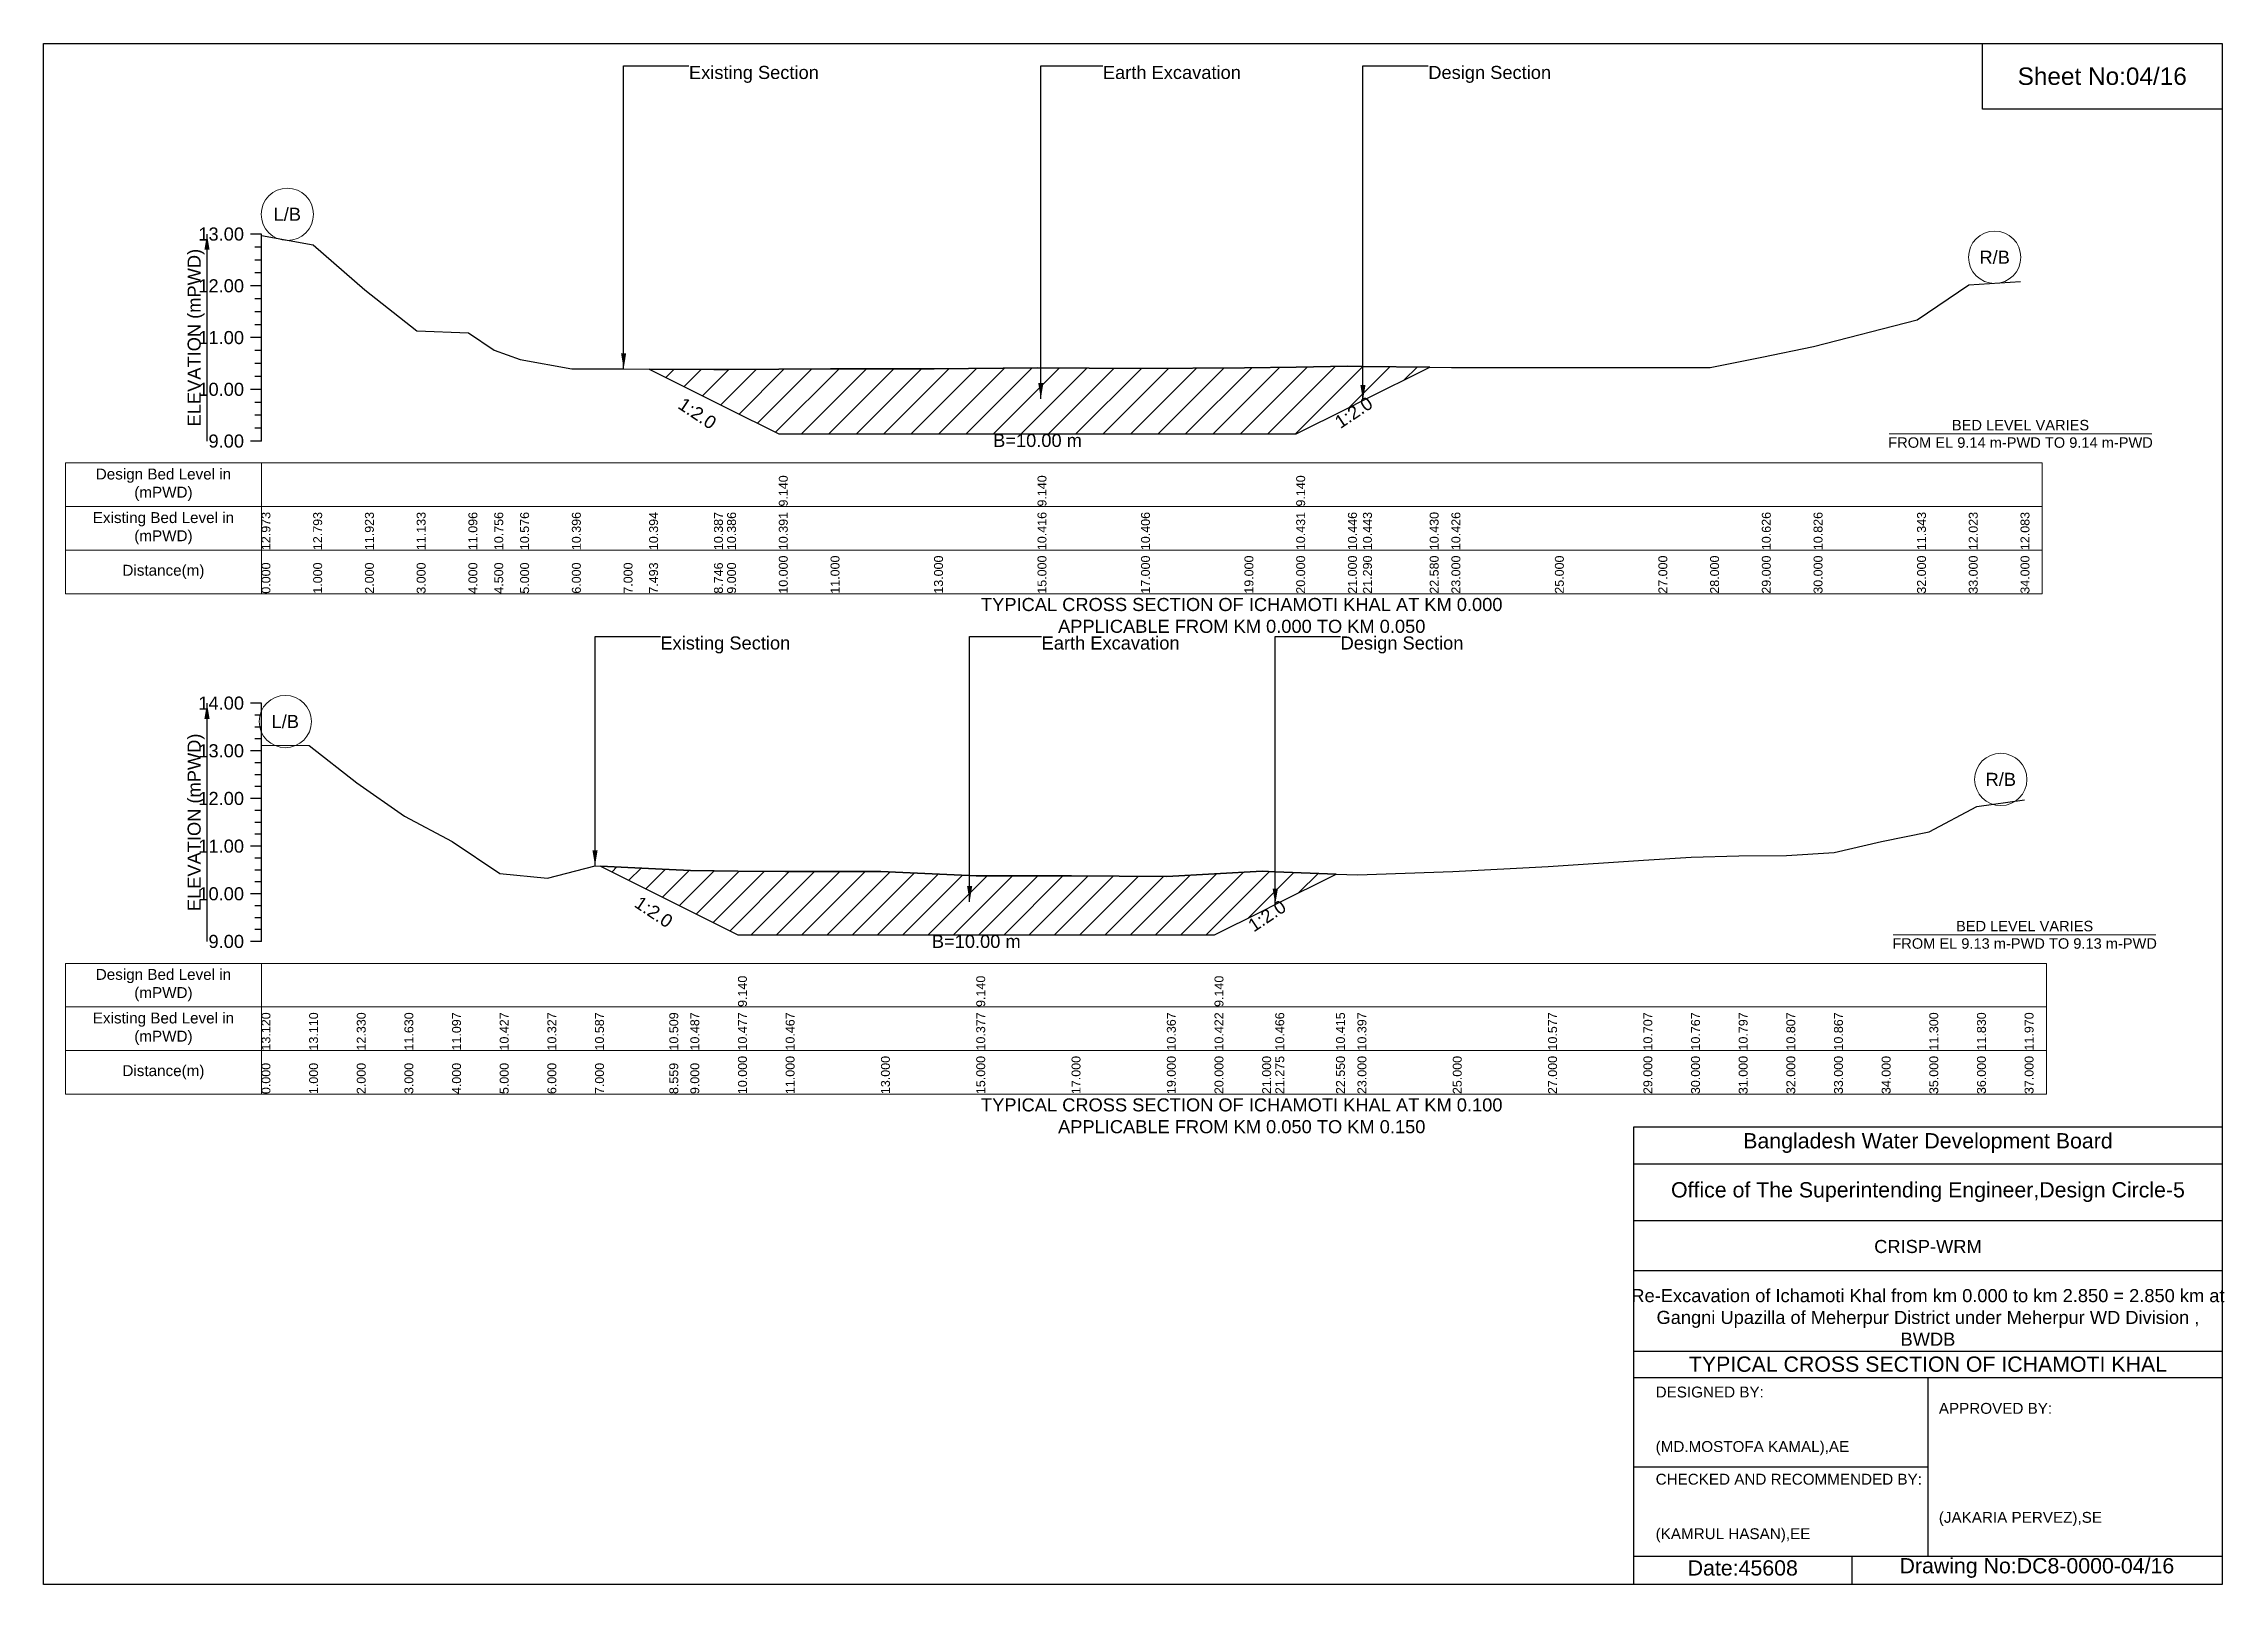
# Model space of a CAD drawing. Header units: inches. Extents: x 91000 to 258009, y -5656 to 391.
# Drawn here: x 130000 to 138009, y -5656 to 0 of the extents above; entities that cross this region are included whole.
import ezdxf

# ---------------------------------------------------------------- set-up
doc = ezdxf.new("R2010")
doc.units = ezdxf.units.IN
doc.header["$LTSCALE"] = 7
doc.header["$MEASUREMENT"] = 0
for name, color, linetype, lineweight in [('Cross section Data Border', 7, 'Continuous', 9), ('Cross Section Labels', 7, 'Continuous', 9), ('Existing_Bed_Level for Xsection', 7, 'Continuous', 25)]:
    doc.layers.add(name, color=color, linetype=linetype, lineweight=lineweight)
doc.styles.get("Standard").update_dxf_attribs({"font": 'arial.ttf'})
doc.dimstyles.get("Standard").update_dxf_attribs({"dimtxt": 0.18, "dimasz": 0.18, "dimexe": 0.18, "dimexo": 0.0625, "dimgap": 0.09, "dimtad": 0, "dimtih": 1, "dimtoh": 1, "dimdec": 4, "dimzin": 0, "dimdsep": 46, "dimtxsty": 'Standard', "dimcen": 0.09, "dimadec": 0, "dimazin": 0, "dimtfac": 1, "dimtdec": 4, "dimtofl": 0, "dimtmove": 0, "dimatfit": 3, "dimfxl": 1, "dimtolj": 1, "dimtzin": 0, "dimarcsym": 0})

msp = doc.modelspace()

# ---------------------------------------------------------------- texts
at = {"attachment_point": 5}
for s, insert, char_height in [('Sheet No:04/16', (137560, -120), 64), ('Bangladesh Water Development Board', (136920, -4036), 56), ('Office of The Superintending Engineer,Design Circle-5', (136920, -4216), 56)]:
    msp.add_mtext(s, dxfattribs=dict(at, insert=insert, char_height=char_height))
for s, insert, char_height, width, attachment_point in [('CRISP-WRM', (136920, -4416), 48, 2240, 5), ('Re-Excavation of Ichamoti Khal from km 0.000 to km 2.850 = 2.850 km at^JGangni Upazilla of Meherpur District under Meherpur WD Division ,^JBWDB', (136920, -4676), 48, 2160, 5), ('TYPICAL CROSS SECTION OF ICHAMOTI KHAL', (136920, -4848), 56, 2240, 5), ('DESIGNED BY:^J^J^J(MD.MOSTOFA KAMAL),AE', (135920, -5056), 40, 1120, 4), ('APPROVED BY:^J^J^J^J^J^J(JAKARIA PERVEZ),SE', (136960, -5216), 40, 1120, 4), ('CHECKED AND RECOMMENDED BY:^J^J^J(KAMRUL HASAN),EE', (135920, -5376), 40, 1120, 4), ('Date:45608', (136240, -5596), 56, 1120, 5), ('Drawing No:DC8-0000-04/16', (137320, -5596), 56, 1760, 5)]:
    msp.add_mtext(s, dxfattribs=dict(insert=insert, char_height=char_height, width=width, attachment_point=attachment_point))
at = {"layer": 'Cross section Data Border', "char_height": 40, "width": 640, "attachment_point": 5}
for s, insert in [('Design Bed Level in (mPWD)', (130440, -1619.3)), ('Existing Bed Level in (mPWD)', (130440, -1779.3)), ('Distance(m)', (130440, -1939.3)), ('Design Bed Level in (mPWD)', (130440, -3456.2)), ('Existing Bed Level in (mPWD)', (130440, -3616.2)), ('Distance(m)', (130440, -3776.2))]:
    msp.add_mtext(s, dxfattribs=dict(at, insert=insert))
at = {"layer": 'Cross Section Labels'}
for s, insert, char_height, attachment_point in [('Existing Section', (132370, -81.8), 48, 1), ('Earth Excavation', (133890, -81.8), 48, 1), ('Design Section', (135085.1, -81.8), 48, 1), ('L/B', (130895, -626.6), 48, 5), ('R/B', (137165, -784.3), 48, 5), ('B=10.00 m', (133650, -1432.7), 48, 2), ('BED LEVEL VARIES ^JFROM EL 9.14 m-PWD TO 9.14 m-PWD', (137260, -1432.7), 38.4, 5), ('TYPICAL CROSS SECTION OF ICHAMOTI KHAL AT KM 0.000^JAPPLICABLE FROM KM 0.000 TO KM 0.050', (134400, -2099.3), 48, 5), ('Existing Section', (132265, -2176.2), 48, 1), ('Earth Excavation', (133665, -2176.2), 48, 1), ('Design Section', (134763.1, -2176.2), 48, 1), ('L/B', (130887.5, -2488.6), 48, 5), ('R/B', (137187.5, -2701.2), 48, 5), ('B=10.00 m', (133425, -3271.7), 48, 2), ('BED LEVEL VARIES ^JFROM EL 9.13 m-PWD TO 9.13 m-PWD', (137275, -3271.7), 38.4, 5), ('TYPICAL CROSS SECTION OF ICHAMOTI KHAL AT KM 0.100^JAPPLICABLE FROM KM 0.050 TO KM 0.150', (134400, -3936.2), 48, 5)]:
    msp.add_mtext(s, dxfattribs=dict(at, insert=insert, char_height=char_height, attachment_point=attachment_point))
at = {"layer": 'Cross Section Labels', "char_height": 48, "attachment_point": 2}
for insert, rotation in [((132414.3, -1337.4), 326.30993), ((134797.6, -1333.9), 33.69007), ((132254.1, -3167.5), 326.30993), ((134479.4, -3182), 33.69007)]:
    msp.add_mtext('1:2.0', dxfattribs=dict(at, insert=insert, rotation=rotation))
at = {"layer": 'Existing_Bed_Level for Xsection', "char_height": 48, "attachment_point": 6}
for s, insert in [('13.00', (130736, -699.3)), ('12.00', (130736, -889.3)), ('11.00', (130736, -1079.3)), ('10.00', (130736, -1269.3)), ('9.00', (130736, -1459.3)), ('14.00', (130736, -2421.2)), ('13.00', (130736, -2596.2)), ('12.00', (130736, -2771.2)), ('11.00', (130736, -2946.2)), ('10.00', (130736, -3121.2)), ('9.00', (130736, -3296.2))]:
    msp.add_mtext(s, dxfattribs=dict(at, insert=insert))
at = {"layer": 'Existing_Bed_Level for Xsection', "rotation": 90}
for s, insert, char_height, attachment_point in [('ELEVATION (mPWD)', (130560, -1079.3), 48, 5), ('9.140', (132700, -1699.3), 32.8, 1), ('9.140', (133650, -1699.3), 32.8, 1), ('9.140', (134600, -1699.3), 32.8, 1), ('12.973', (130800, -1859.3), 32.8, 1), ('12.793', (130990, -1859.3), 32.8, 1), ('11.923', (131180, -1859.3), 32.8, 1), ('11.133', (131370, -1859.3), 32.8, 1), ('11.096', (131560, -1859.3), 32.8, 1), ('10.756', (131655, -1859.3), 32.8, 1), ('10.576', (131750, -1859.3), 32.8, 1), ('10.396', (131940, -1859.3), 32.8, 1), ('10.394', (132223.7, -1859.3), 32.8, 1), ('10.387', (132461.8, -1859.3), 32.8, 1), ('10.386', (132510, -1859.3), 32.8, 1), ('10.391', (132700, -1859.3), 32.8, 1), ('10.416', (133650, -1859.3), 32.8, 1), ('10.406', (134030, -1859.3), 32.8, 1), ('10.431', (134600, -1859.3), 32.8, 1), ('10.446', (134790, -1859.3), 32.8, 1), ('10.443', (134845.1, -1859.3), 32.8, 1), ('10.430', (135090.3, -1859.3), 32.8, 1), ('10.426', (135170, -1859.3), 32.8, 1), ('10.626', (136310, -1859.3), 32.8, 1), ('10.826', (136500, -1859.3), 32.8, 1), ('11.343', (136880, -1859.3), 32.8, 1), ('12.023', (137070, -1859.3), 32.8, 1), ('12.083', (137260, -1859.3), 32.8, 1), ('0.000', (130800, -2019.3), 32.8, 1), ('1.000', (130990, -2019.3), 32.8, 1), ('2.000', (131180, -2019.3), 32.8, 1), ('3.000', (131370, -2019.3), 32.8, 1), ('4.000', (131560, -2019.3), 32.8, 1), ('4.500', (131655, -2019.3), 32.8, 1), ('5.000', (131750, -2019.3), 32.8, 1), ('6.000', (131940, -2019.3), 32.8, 1), ('7.000', (132130, -2019.3), 32.8, 1), ('7.493', (132223.7, -2019.3), 32.8, 1), ('8.746', (132461.8, -2019.3), 32.8, 1), ('9.000', (132510, -2019.3), 32.8, 1), ('10.000', (132700, -2019.3), 32.8, 1), ('11.000', (132890, -2019.3), 32.8, 1), ('13.000', (133270, -2019.3), 32.8, 1), ('15.000', (133650, -2019.3), 32.8, 1), ('17.000', (134030, -2019.3), 32.8, 1), ('19.000', (134410, -2019.3), 32.8, 1), ('20.000', (134600, -2019.3), 32.8, 1), ('21.000', (134790, -2019.3), 32.8, 1), ('21.290', (134845.1, -2019.3), 32.8, 1), ('22.580', (135090.3, -2019.3), 32.8, 1), ('23.000', (135170, -2019.3), 32.8, 1), ('25.000', (135550, -2019.3), 32.8, 1), ('27.000', (135930, -2019.3), 32.8, 1), ('28.000', (136120, -2019.3), 32.8, 1), ('29.000', (136310, -2019.3), 32.8, 1), ('30.000', (136500, -2019.3), 32.8, 1), ('32.000', (136880, -2019.3), 32.8, 1), ('33.000', (137070, -2019.3), 32.8, 1), ('34.000', (137260, -2019.3), 32.8, 1), ('ELEVATION (mPWD)', (130560, -2858.7), 48, 5), ('9.140', (132550, -3536.2), 32.8, 1), ('9.140', (133425, -3536.2), 32.8, 1), ('9.140', (134300, -3536.2), 32.8, 1), ('13.120', (130800, -3696.2), 32.8, 1), ('13.110', (130975, -3696.2), 32.8, 1), ('12.330', (131150, -3696.2), 32.8, 1), ('11.630', (131325, -3696.2), 32.8, 1), ('11.097', (131500, -3696.2), 32.8, 1), ('10.427', (131675, -3696.2), 32.8, 1), ('10.327', (131850, -3696.2), 32.8, 1), ('10.587', (132025, -3696.2), 32.8, 1), ('10.509', (132297.8, -3696.2), 32.8, 1), ('10.487', (132375, -3696.2), 32.8, 1), ('10.477', (132550, -3696.2), 32.8, 1), ('10.467', (132725, -3696.2), 32.8, 1), ('10.377', (133425, -3696.2), 32.8, 1), ('10.367', (134125, -3696.2), 32.8, 1), ('10.422', (134300, -3696.2), 32.8, 1), ('10.466', (134523.1, -3696.2), 32.8, 1), ('10.415', (134746.2, -3696.2), 32.8, 1), ('10.397', (134825, -3696.2), 32.8, 1), ('10.577', (135525, -3696.2), 32.8, 1), ('10.707', (135875, -3696.2), 32.8, 1), ('10.767', (136050, -3696.2), 32.8, 1), ('10.797', (136225, -3696.2), 32.8, 1), ('10.807', (136400, -3696.2), 32.8, 1), ('10.867', (136575, -3696.2), 32.8, 1), ('11.300', (136925, -3696.2), 32.8, 1), ('11.830', (137100, -3696.2), 32.8, 1), ('11.970', (137275, -3696.2), 32.8, 1), ('0.000', (130800, -3856.2), 32.8, 1), ('1.000', (130975, -3856.2), 32.8, 1), ('2.000', (131150, -3856.2), 32.8, 1), ('3.000', (131325, -3856.2), 32.8, 1), ('4.000', (131500, -3856.2), 32.8, 1), ('5.000', (131675, -3856.2), 32.8, 1), ('6.000', (131850, -3856.2), 32.8, 1), ('7.000', (132025, -3856.2), 32.8, 1), ('8.559', (132297.8, -3856.2), 32.8, 1), ('9.000', (132375, -3856.2), 32.8, 1), ('10.000', (132550, -3856.2), 32.8, 1), ('11.000', (132725, -3856.2), 32.8, 1), ('13.000', (133075, -3856.2), 32.8, 1), ('15.000', (133425, -3856.2), 32.8, 1), ('17.000', (133775, -3856.2), 32.8, 1), ('19.000', (134125, -3856.2), 32.8, 1), ('20.000', (134300, -3856.2), 32.8, 1), ('21.000', (134475, -3856.2), 32.8, 1), ('21.275', (134523.1, -3856.2), 32.8, 1), ('22.550', (134746.2, -3856.2), 32.8, 1), ('23.000', (134825, -3856.2), 32.8, 1), ('25.000', (135175, -3856.2), 32.8, 1), ('27.000', (135525, -3856.2), 32.8, 1), ('29.000', (135875, -3856.2), 32.8, 1), ('30.000', (136050, -3856.2), 32.8, 1), ('31.000', (136225, -3856.2), 32.8, 1), ('32.000', (136400, -3856.2), 32.8, 1), ('33.000', (136575, -3856.2), 32.8, 1), ('34.000', (136750, -3856.2), 32.8, 1), ('35.000', (136925, -3856.2), 32.8, 1), ('36.000', (137100, -3856.2), 32.8, 1), ('37.000', (137275, -3856.2), 32.8, 1)]:
    msp.add_mtext(s, dxfattribs=dict(at, insert=insert, char_height=char_height, attachment_point=attachment_point))

# ---------------------------------------------------------------- hatches: boundary and pattern name
at = {"layer": 'Existing_Bed_Level for Xsection'}
h = msp.add_hatch(dxfattribs=at)
h.set_pattern_fill('ANSI31', color=256, scale=570, style=0)
h.paths.add_polyline_path([(132223.7, -1194.6), (132461.8, -1313.7), (132510, -1337.7), (132700, -1432.7), (132890, -1432.7), (133270, -1432.7), (133650, -1432.7), (134030, -1432.7), (134410, -1432.7), (134600, -1432.7), (134790, -1337.7), (134845.1, -1310.2), (135090.3, -1187.6), (134845.1, -1185.2), (134790, -1184.6), (134600, -1187.5), (134410, -1190.3), (134030, -1192.2), (133650, -1190.3), (133270, -1194.1), (132890, -1194.1), (132700, -1195), (132510, -1196), (132461.8, -1195.8)])
h = msp.add_hatch(dxfattribs=at)
h.set_pattern_fill('ANSI31', color=256, scale=525, style=0)
h.paths.add_polyline_path([(132045.6, -3019.5), (132297.8, -3145.6), (132375, -3184.2), (132550, -3271.7), (132725, -3271.7), (133075, -3271.7), (133425, -3271.7), (133775, -3271.7), (134125, -3271.7), (134300, -3271.7), (134475, -3184.2), (134523.1, -3160.2), (134746.2, -3048.6), (134523.1, -3039.7), (134475, -3037.8), (134300, -3047.4), (134125, -3057), (133775, -3055.2), (133425, -3055.2), (133075, -3039.5), (132725, -3039.5), (132550, -3037.8), (132375, -3036), (132297.8, -3032.1)])

# ---------------------------------------------------------------- linework, layer by layer
for points in [[(130000, 0), (138000, 0), (138000, -5656), (130000, -5656)], [(137120, 0), (138000, 0), (138000, -240), (137120, -240)]]:
    msp.add_lwpolyline(points, close=True)
for points in [[(135840, -5656), (135840, -3976), (138000, -3976)], [(135840, -4112), (138000, -4112)], [(135840, -4320), (138000, -4320)], [(135840, -4504), (138000, -4504)], [(135840, -4800), (138000, -4800)], [(135840, -4896), (138000, -4896)], [(136920, -4896), (136920, -5552)], [(135840, -5224), (136920, -5224)], [(135840, -5552), (138000, -5552)], [(136640, -5552), (136640, -5656)]]:
    msp.add_lwpolyline(points)
at = {"layer": 'Cross section Data Border'}
for points in [[(130080, -1539.3), (137340, -1539.3), (137340, -2019.3), (130080, -2019.3)], [(130080, -3376.2), (137355, -3376.2), (137355, -3856.2), (130080, -3856.2)]]:
    msp.add_lwpolyline(points, close=True, dxfattribs=at)
for points in [[(130800, -1539.3), (130800, -2019.3)], [(130080, -1699.3), (137340, -1699.3)], [(130080, -1859.3), (137340, -1859.3)], [(130800, -3376.2), (130800, -3856.2)], [(130080, -3536.2), (137355, -3536.2)], [(130080, -3696.2), (137355, -3696.2)]]:
    msp.add_lwpolyline(points, dxfattribs=at)
at = {"layer": 'Cross Section Labels'}
for points in [[(136777.8, -1432.7), (137742.2, -1432.7)], [(136792.8, -3271.7), (137757.2, -3271.7)]]:
    msp.add_lwpolyline(points, dxfattribs=at)
for centre in [(130895, -626.6), (137165, -784.3), (130887.5, -2488.6), (137187.5, -2701.2)]:
    msp.add_circle(centre, 96, dxfattribs=at)
at = {"layer": 'Existing_Bed_Level for Xsection'}
for points in [[(130800, -699.3), (130760, -699.3)], [(130800, -1459.3), (130800, -1269.3), (130800, -1079.3), (130800, -889.3), (130800, -699.3)], [(130800, -704.5), (130990, -738.7), (131180, -904), (131370, -1054.1), (131560, -1061.1), (131655, -1125.7), (131750, -1159.9), (131940, -1194.1), (132130, -1194.1), (132223.7, -1194.6), (132461.8, -1195.8), (132510, -1196), (132700, -1195), (132700, -1195), (132890, -1194.1), (133270, -1194.1), (133650, -1190.3), (133650, -1190.3), (134030, -1192.2), (134410, -1190.3), (134600, -1187.5), (134600, -1187.5), (134790, -1184.6), (134845.1, -1185.2), (135090.3, -1187.6), (135170, -1188.4), (135550, -1188.4), (135930, -1188.4), (136120, -1188.4), (136310, -1150.4), (136500, -1112.4), (136880, -1014.2), (137070, -885), (137260, -873.6)], [(130800, -746.8), (130776, -746.8)], [(130800, -794.3), (130776, -794.3)], [(130800, -841.8), (130776, -841.8)], [(130800, -889.3), (130760, -889.3)], [(130800, -936.8), (130776, -936.8)], [(130800, -984.3), (130776, -984.3)], [(130800, -1031.8), (130776, -1031.8)], [(130800, -1079.3), (130760, -1079.3)], [(130800, -1126.8), (130776, -1126.8)], [(130800, -1174.3), (130776, -1174.3)], [(130800, -1269.3), (130760, -1269.3)], [(130800, -1221.8), (130776, -1221.8)], [(130800, -1316.8), (130776, -1316.8)], [(130800, -1364.3), (130776, -1364.3)], [(130800, -1411.8), (130776, -1411.8)], [(130800, -1459.3), (130760, -1459.3)], [(130800, -2421.2), (130760, -2421.2)], [(130800, -2465), (130776, -2465)], [(130800, -3296.2), (130800, -3121.2), (130800, -2946.2), (130800, -2771.2), (130800, -2596.2), (130800, -2421.2)], [(130800, -2508.7), (130776, -2508.7)], [(130800, -2552.5), (130776, -2552.5)], [(130800, -2596.2), (130760, -2596.2)], [(130800, -2640), (130776, -2640)], [(130800, -2575.2), (130975, -2577), (131150, -2713.5), (131325, -2836), (131500, -2929.2), (131675, -3046.5), (131850, -3064), (132025, -3018.5), (132045.6, -3019.5), (132297.8, -3032.1), (132375, -3036), (132550, -3037.8), (132550, -3037.8), (132725, -3039.5), (133075, -3039.5), (133425, -3055.2), (133425, -3055.2), (133775, -3055.2), (134125, -3057), (134300, -3047.4), (134300, -3047.4), (134475, -3037.8), (134523.1, -3039.7), (134746.2, -3048.6), (134825, -3051.8), (135175, -3039.5), (135525, -3020.2), (135875, -2997.5), (136050, -2987), (136225, -2981.8), (136400, -2980), (136575, -2969.5), (136750, -2929.2), (136925, -2893.7), (137100, -2801), (137275, -2776.5)], [(130800, -2683.7), (130776, -2683.7)], [(130800, -2771.2), (130760, -2771.2)], [(130800, -2727.5), (130776, -2727.5)], [(130800, -2815), (130776, -2815)], [(130800, -2858.7), (130776, -2858.7)], [(130800, -2946.2), (130760, -2946.2)], [(130800, -2902.5), (130776, -2902.5)], [(130800, -2990), (130776, -2990)], [(130800, -3033.7), (130776, -3033.7)], [(130800, -3121.2), (130760, -3121.2)], [(130800, -3077.5), (130776, -3077.5)], [(130800, -3165), (130776, -3165)], [(130800, -3208.7), (130776, -3208.7)], [(130800, -3252.5), (130776, -3252.5)], [(130800, -3296.2), (130760, -3296.2)]]:
    msp.add_lwpolyline(points, dxfattribs=at)
for points in [[(132223.7, -1194.6), (132223.7, -1194.6), (132461.8, -1313.7), (132510, -1337.7), (132700, -1432.7), (132700, -1432.7), (132890, -1432.7), (133270, -1432.7), (133650, -1432.7), (133650, -1432.7), (134030, -1432.7), (134410, -1432.7), (134600, -1432.7), (134600, -1432.7), (134790, -1337.7), (134845.1, -1310.2), (135090.3, -1187.6), (134845.1, -1185.2), (134790, -1184.6), (134600, -1187.5), (134600, -1187.5), (134410, -1190.3), (134030, -1192.2), (133650, -1190.3), (133650, -1190.3), (133270, -1194.1), (132890, -1194.1), (132700, -1195), (132700, -1195), (132510, -1196), (132461.8, -1195.8), (132223.7, -1194.6)], [(132045.6, -3019.5), (132045.6, -3019.5), (132297.8, -3145.6), (132375, -3184.2), (132550, -3271.7), (132550, -3271.7), (132725, -3271.7), (133075, -3271.7), (133425, -3271.7), (133425, -3271.7), (133775, -3271.7), (134125, -3271.7), (134300, -3271.7), (134300, -3271.7), (134475, -3184.2), (134523.1, -3160.2), (134746.2, -3048.6), (134746.2, -3048.6), (134746.2, -3048.6), (134523.1, -3039.7), (134475, -3037.8), (134300, -3047.4), (134300, -3047.4), (134125, -3057), (133775, -3055.2), (133425, -3055.2), (133425, -3055.2), (133075, -3039.5), (132725, -3039.5), (132550, -3037.8), (132550, -3037.8), (132375, -3036), (132297.8, -3032.1), (132045.6, -3019.5)]]:
    msp.add_lwpolyline(points, close=True, dxfattribs=at)

msp.set_redraw_order([(e.dxf.handle, doc.entitydb.next_handle()) for e in msp.query("TEXT MTEXT ATTDEF DIMENSION ARC_DIMENSION")])  # texts and dimensions are drawn at this point

# ---------------------------------------------------------------- leaders
at = {"layer": 'Cross Section Labels', "annotation_type": 0, "has_hookline": 1, "hookline_direction": 0}
for points, text_width in [([(132130, -1194.1), (132130, -81.8), (132369.9, -81.8)], 467.2), ([(133662.2, -1304), (133662.2, -81.8), (133889.9, -81.8)], 497), ([(134845.1, -1310.2), (134845.1, -81.8), (135085, -81.8)], 441.2), ([(132025, -3018.5), (132025, -2176.2), (132264.9, -2176.2)], 467.2), ([(133400.7, -3150.2), (133400.7, -2176.2), (133664.9, -2176.2)], 497), ([(134523.1, -3160.2), (134523.1, -2176.2), (134763, -2176.2)], 441.2)]:
    msp.add_leader(points, dimstyle='Standard', override={"dimasz": 57.6}, dxfattribs=dict(at, text_width=text_width))
at = {"layer": 'Existing_Bed_Level for Xsection'}
for points in [[(130600, -699.3), (130600, -1459.3)], [(130600, -2421.2), (130600, -3296.2)]]:
    msp.add_leader(points, dimstyle='Standard', override={"dimasz": 57.6}, dxfattribs=at)

doc.saveas('drawing.dxf')
